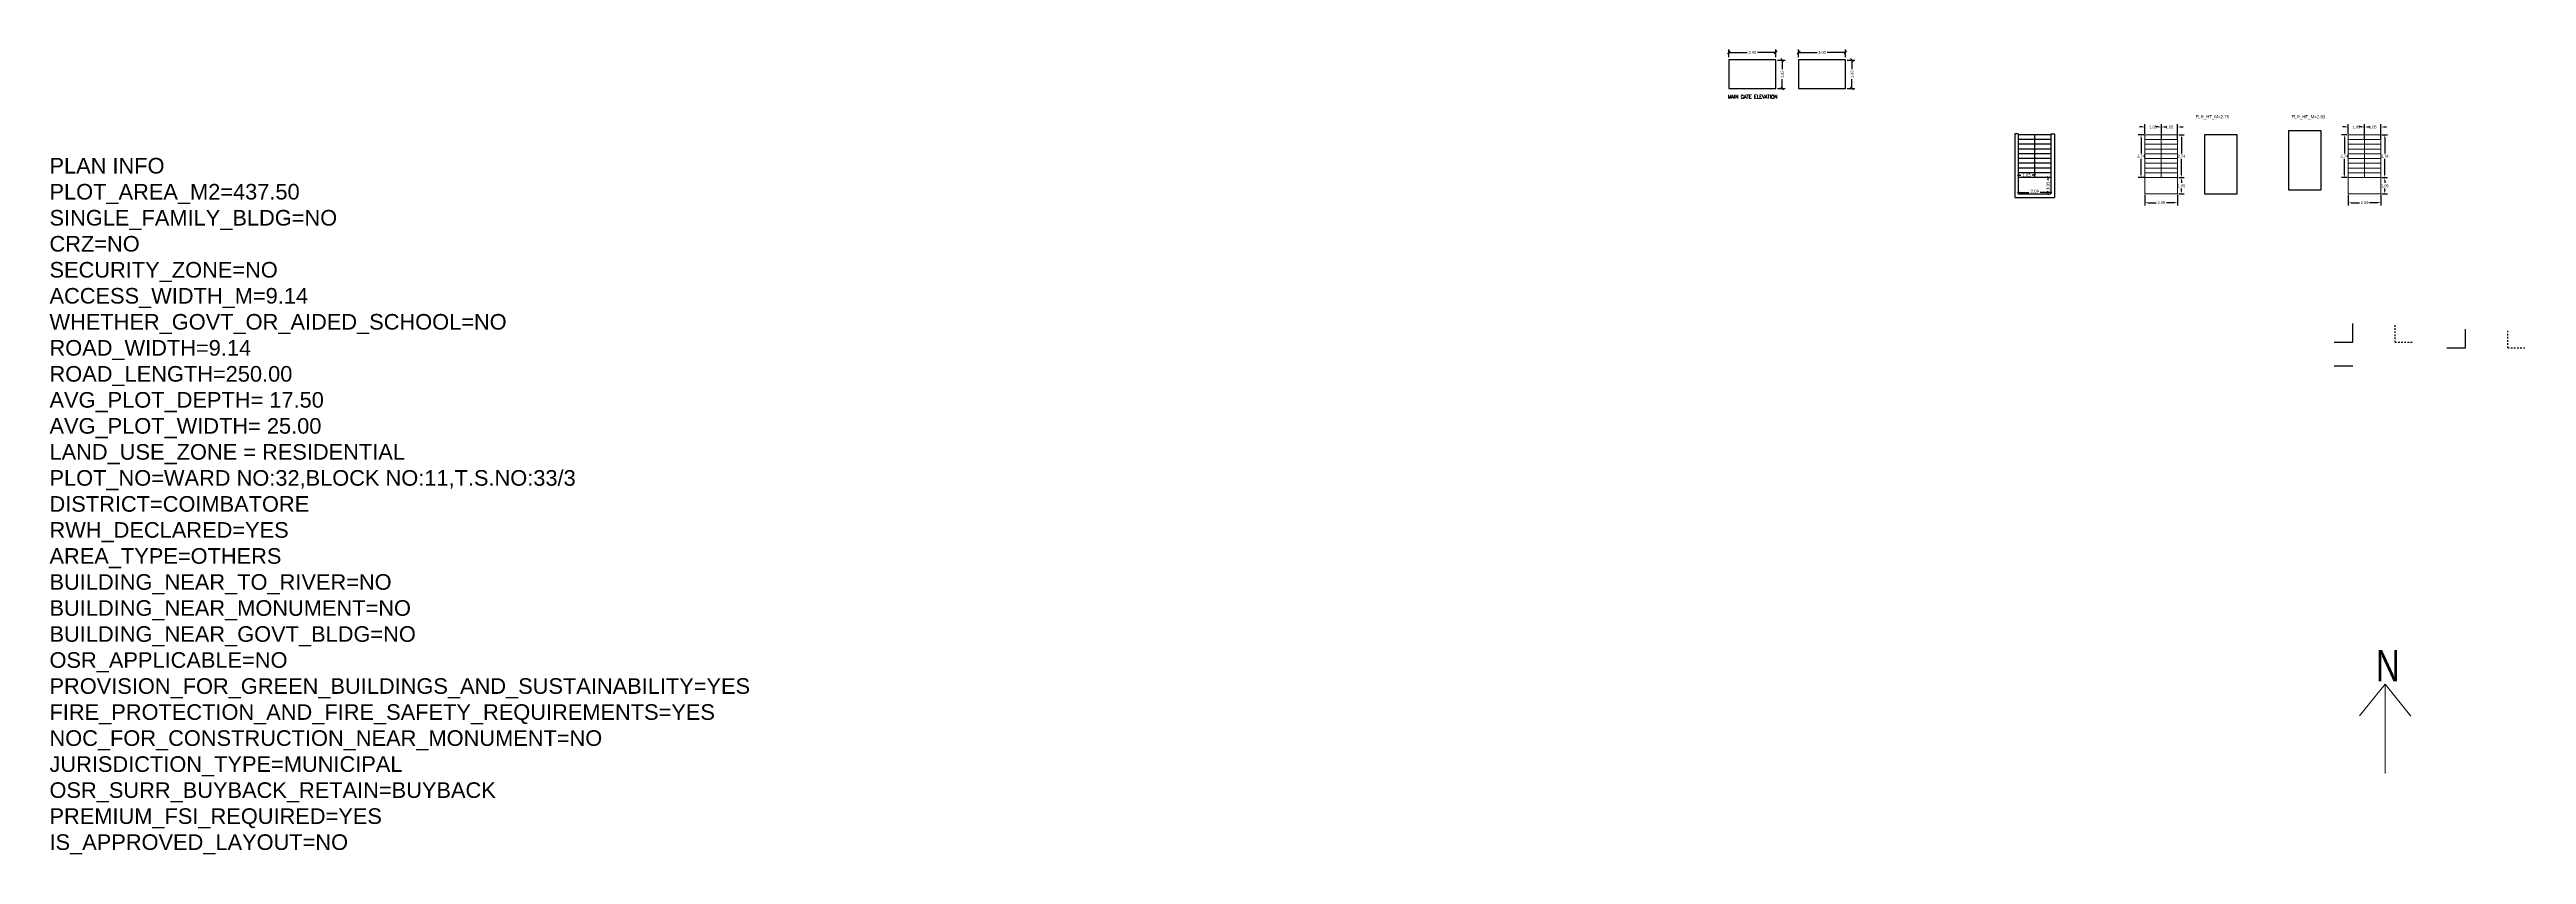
# Model space of a CAD drawing. Header units: metres. Extents: x 1549 to 1752, y 1518 to 3502.
# Drawn here: x 1579 to 1737.8, y 1553.2 to 1604.8 of the extents above; entities that cross this region are included whole.
import ezdxf

# ---------------------------------------------------------------- set-up
doc = ezdxf.new("R2010")
doc.units = ezdxf.units.M
doc.linetypes.add('ACAD_ISO02W100', pattern=[15, 12, -3])
for name, color, linetype in [('BLK_1_FLR_0_STAIR_1', 1, 'Continuous'), ('BLK_1_FLR_1_STAIR_1', 1, 'Continuous'), ('MAIN_GATE', 57, 'Continuous'), ('PLAN_INFO', 1, 'Continuous'), ('Text', 7, 'Continuous')]:
    doc.layers.add(name, color=color, linetype=linetype)
for name, color, linetype, lineweight in [('BLK_1_FLR_0_STAIR_1_FLIGHT_1', 7, 'Continuous', 0), ('BLK_1_FLR_0_STAIR_1_FLIGHT_2', 7, 'Continuous', 0), ('BLK_1_FLR_0_STAIR_1_LANDING_1', 7, 'Continuous', 0), ('BLK_1_FLR_1_STAIR_1_FLIGHT_1', 7, 'Continuous', 0), ('BLK_1_FLR_1_STAIR_1_FLIGHT_2', 7, 'Continuous', 0), ('BLK_1_FLR_1_STAIR_1_LANDING_1', 7, 'Continuous', 0), ('NORTH_DIRECTION', 7, 'Continuous', 0)]:
    doc.layers.add(name, color=color, linetype=linetype, lineweight=lineweight)
doc.styles.add('SLS-Calibri', font='calibri.ttf')
doc.styles.get("Standard").update_dxf_attribs({"font": 'arial.ttf'})
doc.styles.add('T', font='ROMAND.shx', dxfattribs={"width": 0.9, "height": 10})
doc.styles.add('USA TEXT', font='GOTHIC.TTF', dxfattribs={"width": 0.8})
doc.dimstyles.new('12', dxfattribs={"dimtxt": 0.18, "dimasz": 0.18, "dimexe": 0.18, "dimexo": 0.0625, "dimgap": 0.09, "dimtad": 0, "dimzin": 0, "dimdsep": 46, "dimtxsty": 'Standard', "dimblk": 'OBLIQUE', "dimcen": 0.09, "dimadec": 0, "dimazin": 0, "dimtfac": 1, "dimtofl": 0, "dimtmove": 0, "dimatfit": 3, "dimfxl": 0, "dimtolj": 1, "dimtzin": 0, "dimarcsym": 0})
doc.dimstyles.new('SLS-ProjectName-OuterBlock(FloorPlan)', dxfattribs={"dimtxt": 0.2, "dimasz": 0.1, "dimexe": 0, "dimexo": 0, "dimgap": 0.1, "dimtad": 0, "dimzin": 1, "dimdsep": 46, "dimtxsty": 'SLS-Calibri', "dimblk1": 'OBLIQUE', "dimblk2": 'OBLIQUE', "dimsah": 1, "dimcen": 0, "dimse1": 1, "dimse2": 1, "dimclrd": 252, "dimclre": 252, "dimclrt": 256, "dimadec": 0, "dimazin": 0, "dimtfac": 1, "dimtofl": 0, "dimtmove": 2, "dimatfit": 3, "dimfxl": 0, "dimtolj": 1, "dimtzin": 0, "dimarcsym": 0})
doc.dimstyles.get("Standard").update_dxf_attribs({"dimtxt": 0.18, "dimasz": 0.18, "dimexe": 0.18, "dimexo": 0.0625, "dimgap": 0.09, "dimtad": 0, "dimtih": 1, "dimtoh": 1, "dimdec": 4, "dimzin": 0, "dimdsep": 46, "dimtxsty": 'Standard', "dimcen": 0.09, "dimadec": 0, "dimazin": 0, "dimtfac": 1, "dimtdec": 4, "dimtofl": 0, "dimtmove": 0, "dimatfit": 3, "dimfxl": 0, "dimtolj": 1, "dimtzin": 0, "dimarcsym": 0})

# ---------------------------------------------------------------- blocks, each defined once
blk = doc.blocks.new('*D176')
at = {"layer": 'BLK_1_FLR_0_STAIR_1_FLIGHT_1', "color": 0, "lineweight": -2}
for p, q in [((1714.22, 1599.82), (1714.04, 1599.82)), ((1715.62, 1599.82), (1715.8, 1599.82))]:
    blk.add_line(p, q, dxfattribs=at)
at = {"layer": 'BLK_1_FLR_0_STAIR_1_FLIGHT_1', "color": 0, "linetype": 'Continuous', "lineweight": -2}
for p, q in [((1714.4, 1599.08), (1714.4, 1600)), ((1715.44, 1599.08), (1715.44, 1600))]:
    blk.add_line(p, q, dxfattribs=at)
at = {"layer": 'BLK_1_FLR_0_STAIR_1_FLIGHT_1', "color": 0, "linetype": 'Continuous'}
for points in [[(1714.22, 1599.85), (1714.22, 1599.79), (1714.4, 1599.82)], [(1715.62, 1599.85), (1715.62, 1599.79), (1715.44, 1599.82)]]:
    blk.add_solid(points, dxfattribs=at)
at = {"layer": 'Defpoints', "color": 0, "linetype": 'Continuous'}
for p in [(1714.4, 1599.02), (1715.44, 1599.82), (1715.44, 1599.02)]:
    blk.add_point(p, dxfattribs=at)
at = {"layer": 'BLK_1_FLR_0_STAIR_1_FLIGHT_1', "color": 0, "linetype": 'Continuous', "insert": (1714.92, 1599.82), "char_height": 0.18, "attachment_point": 5}
blk.add_mtext('\\A1;1.05', dxfattribs=at)
blk = doc.blocks.new('*D177')
at = {"layer": 'BLK_1_FLR_0_STAIR_1_FLIGHT_1', "color": 0, "linetype": 'Continuous', "lineweight": -2}
for p, q in [((1715.51, 1599.32), (1715.87, 1599.32)), ((1715.51, 1596.58), (1715.87, 1596.58))]:
    blk.add_line(p, q, dxfattribs=at)
at = {"layer": 'BLK_1_FLR_0_STAIR_1_FLIGHT_1', "color": 0, "lineweight": -2}
for p, q in [((1715.69, 1599.14), (1715.69, 1598.13)), ((1715.69, 1596.76), (1715.69, 1597.77))]:
    blk.add_line(p, q, dxfattribs=at)
at = {"layer": 'BLK_1_FLR_0_STAIR_1_FLIGHT_1', "color": 0, "linetype": 'Continuous'}
for points in [[(1715.66, 1599.14), (1715.72, 1599.14), (1715.69, 1599.32)], [(1715.66, 1596.76), (1715.72, 1596.76), (1715.69, 1596.58)]]:
    blk.add_solid(points, dxfattribs=at)
at = {"layer": 'Defpoints', "color": 0, "linetype": 'Continuous'}
for p in [(1715.44, 1599.32), (1715.69, 1599.32), (1715.44, 1596.58)]:
    blk.add_point(p, dxfattribs=at)
at = {"layer": 'BLK_1_FLR_0_STAIR_1_FLIGHT_1', "color": 0, "linetype": 'Continuous', "insert": (1715.69, 1597.95), "char_height": 0.18, "attachment_point": 5}
blk.add_mtext('\\A1;2.74', dxfattribs=at)
blk = doc.blocks.new('*D178')
at = {"layer": 'BLK_1_FLR_0_STAIR_1_LANDING_1', "color": 0, "linetype": 'Continuous', "lineweight": -2}
for p, q in [((1713.35, 1595.47), (1713.35, 1594.79)), ((1715.44, 1595.47), (1715.44, 1594.79))]:
    blk.add_line(p, q, dxfattribs=at)
at = {"layer": 'BLK_1_FLR_0_STAIR_1_LANDING_1', "color": 0, "lineweight": -2}
for p, q in [((1713.53, 1594.97), (1714.07, 1594.97)), ((1715.26, 1594.97), (1714.72, 1594.97))]:
    blk.add_line(p, q, dxfattribs=at)
at = {"layer": 'BLK_1_FLR_0_STAIR_1_LANDING_1', "color": 0, "linetype": 'Continuous'}
for points in [[(1713.53, 1595), (1713.53, 1594.94), (1713.35, 1594.97)], [(1715.26, 1595), (1715.26, 1594.94), (1715.44, 1594.97)]]:
    blk.add_solid(points, dxfattribs=at)
at = {"layer": 'Defpoints', "color": 0, "linetype": 'Continuous'}
for p in [(1713.35, 1595.53), (1715.44, 1595.53), (1715.44, 1594.97)]:
    blk.add_point(p, dxfattribs=at)
at = {"layer": 'BLK_1_FLR_0_STAIR_1_LANDING_1', "color": 0, "linetype": 'Continuous', "insert": (1714.4, 1594.97), "char_height": 0.18, "attachment_point": 5}
blk.add_mtext('\\A1;2.09', dxfattribs=at)
blk = doc.blocks.new('*D179')
at = {"layer": 'BLK_1_FLR_0_STAIR_1_FLIGHT_2', "color": 0, "linetype": 'Continuous', "lineweight": -2}
for p, q in [((1713.29, 1599.32), (1712.92, 1599.32)), ((1713.29, 1596.58), (1712.92, 1596.58))]:
    blk.add_line(p, q, dxfattribs=at)
at = {"layer": 'BLK_1_FLR_0_STAIR_1_FLIGHT_2', "color": 0, "lineweight": -2}
for p, q in [((1713.1, 1599.14), (1713.1, 1598.13)), ((1713.1, 1596.76), (1713.1, 1597.77))]:
    blk.add_line(p, q, dxfattribs=at)
at = {"layer": 'BLK_1_FLR_0_STAIR_1_FLIGHT_2', "color": 0, "linetype": 'Continuous'}
for points in [[(1713.07, 1599.14), (1713.13, 1599.14), (1713.1, 1599.32)], [(1713.07, 1596.76), (1713.13, 1596.76), (1713.1, 1596.58)]]:
    blk.add_solid(points, dxfattribs=at)
at = {"layer": 'Defpoints', "color": 0, "linetype": 'Continuous'}
for p in [(1713.35, 1599.32), (1713.1, 1596.58), (1713.35, 1596.58)]:
    blk.add_point(p, dxfattribs=at)
at = {"layer": 'BLK_1_FLR_0_STAIR_1_FLIGHT_2', "color": 0, "linetype": 'Continuous', "insert": (1713.1, 1597.95), "char_height": 0.18, "attachment_point": 5}
blk.add_mtext('\\A1;2.74', dxfattribs=at)
blk = doc.blocks.new('*D180')
at = {"layer": 'BLK_1_FLR_0_STAIR_1_FLIGHT_2', "color": 0, "lineweight": -2}
for p, q in [((1713.17, 1599.82), (1712.99, 1599.82)), ((1714.58, 1599.82), (1714.76, 1599.82))]:
    blk.add_line(p, q, dxfattribs=at)
at = {"layer": 'BLK_1_FLR_0_STAIR_1_FLIGHT_2', "color": 0, "linetype": 'Continuous', "lineweight": -2}
for p, q in [((1713.35, 1599.38), (1713.35, 1600)), ((1714.4, 1599.38), (1714.4, 1600))]:
    blk.add_line(p, q, dxfattribs=at)
at = {"layer": 'BLK_1_FLR_0_STAIR_1_FLIGHT_2', "color": 0, "linetype": 'Continuous'}
for points in [[(1713.17, 1599.85), (1713.17, 1599.79), (1713.35, 1599.82)], [(1714.58, 1599.85), (1714.58, 1599.79), (1714.4, 1599.82)]]:
    blk.add_solid(points, dxfattribs=at)
at = {"layer": 'Defpoints', "color": 0, "linetype": 'Continuous'}
for p in [(1713.35, 1599.82), (1713.35, 1599.32), (1714.4, 1599.32)]:
    blk.add_point(p, dxfattribs=at)
at = {"layer": 'BLK_1_FLR_0_STAIR_1_FLIGHT_2', "color": 0, "linetype": 'Continuous', "insert": (1713.87, 1599.82), "char_height": 0.18, "attachment_point": 5}
blk.add_mtext('\\A1;1.05', dxfattribs=at)
blk = doc.blocks.new('_Oblique')
at = {"color": 0, "linetype": 'ByBlock', "lineweight": -2}
blk.add_line((-0.5, -0.5), (0.5, 0.5), dxfattribs=at)
at = {"const_width": 0.2}
blk.add_lwpolyline([(-0.5, -0.5), (0.5, 0.5)], dxfattribs=at)
blk = doc.blocks.new('*D197')
at = {"layer": 'Defpoints', "color": 0}
for p in [(1686.68, 1603.46), (1689.68, 1604.6), (1689.68, 1603.46)]:
    blk.add_point(p, dxfattribs=at)
at = {"layer": 'MAIN_GATE', "color": 0, "lineweight": -2}
for p, q in [((1686.68, 1604.3), (1686.68, 1604.78)), ((1686.68, 1604.6), (1687.86, 1604.6)), ((1689.68, 1604.6), (1688.51, 1604.6)), ((1689.68, 1604.3), (1689.68, 1604.78))]:
    blk.add_line(p, q, dxfattribs=at)
at = {"layer": 'MAIN_GATE', "color": 0, "lineweight": -2, "xscale": 0.18, "yscale": 0.18, "zscale": 0.18, "rotation": 180}
blk.add_blockref('_Oblique', (1686.68, 1604.6), dxfattribs=at)
at = {"layer": 'MAIN_GATE', "color": 0, "lineweight": -2, "xscale": 0.18, "yscale": 0.18, "zscale": 0.18}
blk.add_blockref('_Oblique', (1689.68, 1604.6), dxfattribs=at)
at = {"layer": 'MAIN_GATE', "color": 0, "insert": (1688.18, 1604.6), "char_height": 0.18, "attachment_point": 5}
blk.add_mtext('\\A1;3.00', dxfattribs=at)
blk = doc.blocks.new('*D198')
at = {"layer": 'Defpoints', "color": 0}
for p in [(1687.37, 1604.11), (1687.37, 1602.29), (1690.1, 1602.29)]:
    blk.add_point(p, dxfattribs=at)
at = {"layer": 'MAIN_GATE', "color": 0, "lineweight": -2}
for p, q in [((1689.8, 1604.11), (1690.28, 1604.11)), ((1690.1, 1604.11), (1690.1, 1603.52)), ((1689.8, 1602.29), (1690.28, 1602.29)), ((1690.1, 1602.29), (1690.1, 1602.89))]:
    blk.add_line(p, q, dxfattribs=at)
at = {"layer": 'MAIN_GATE', "color": 0, "lineweight": -2, "xscale": 0.18, "yscale": 0.18, "zscale": 0.18}
for p, rotation in [((1690.1, 1604.11), 90), ((1690.1, 1602.29), 270)]:
    blk.add_blockref('_Oblique', p, dxfattribs=dict(at, rotation=rotation))
at = {"layer": 'MAIN_GATE', "color": 0, "insert": (1690.1, 1603.2), "char_height": 0.18, "attachment_point": 5, "rotation": 90}
blk.add_mtext('\\A1;1.82', dxfattribs=at)
blk = doc.blocks.new('*D199')
at = {"layer": 'Defpoints', "color": 0}
for p in [(1691.15, 1603.46), (1694.15, 1604.6), (1694.15, 1603.46)]:
    blk.add_point(p, dxfattribs=at)
at = {"layer": 'MAIN_GATE', "color": 0, "lineweight": -2}
for p, q in [((1691.15, 1604.3), (1691.15, 1604.78)), ((1691.15, 1604.6), (1692.33, 1604.6)), ((1694.15, 1604.6), (1692.97, 1604.6)), ((1694.15, 1604.3), (1694.15, 1604.78))]:
    blk.add_line(p, q, dxfattribs=at)
at = {"layer": 'MAIN_GATE', "color": 0, "lineweight": -2, "xscale": 0.18, "yscale": 0.18, "zscale": 0.18, "rotation": 180}
blk.add_blockref('_Oblique', (1691.15, 1604.6), dxfattribs=at)
at = {"layer": 'MAIN_GATE', "color": 0, "lineweight": -2, "xscale": 0.18, "yscale": 0.18, "zscale": 0.18}
blk.add_blockref('_Oblique', (1694.15, 1604.6), dxfattribs=at)
at = {"layer": 'MAIN_GATE', "color": 0, "insert": (1692.65, 1604.6), "char_height": 0.18, "attachment_point": 5}
blk.add_mtext('\\A1;3.00', dxfattribs=at)
blk = doc.blocks.new('*D200')
at = {"layer": 'Defpoints', "color": 0}
for p in [(1691.84, 1604.11), (1691.84, 1602.29), (1694.57, 1602.29)]:
    blk.add_point(p, dxfattribs=at)
at = {"layer": 'MAIN_GATE', "color": 0, "lineweight": -2}
for p, q in [((1694.27, 1604.11), (1694.75, 1604.11)), ((1694.57, 1604.11), (1694.57, 1603.52)), ((1694.27, 1602.29), (1694.75, 1602.29)), ((1694.57, 1602.29), (1694.57, 1602.89))]:
    blk.add_line(p, q, dxfattribs=at)
at = {"layer": 'MAIN_GATE', "color": 0, "lineweight": -2, "xscale": 0.18, "yscale": 0.18, "zscale": 0.18}
for p, rotation in [((1694.57, 1604.11), 90), ((1694.57, 1602.29), 270)]:
    blk.add_blockref('_Oblique', p, dxfattribs=dict(at, rotation=rotation))
at = {"layer": 'MAIN_GATE', "color": 0, "insert": (1694.57, 1603.2), "char_height": 0.18, "attachment_point": 5, "rotation": 90}
blk.add_mtext('\\A1;1.82', dxfattribs=at)
blk = doc.blocks.new('*D232')
at = {"color": 252, "lineweight": -2}
for p, q in [((1705.23, 1596.74), (1705.4, 1596.74)), ((1706.28, 1596.74), (1706.11, 1596.74))]:
    blk.add_line(p, q, dxfattribs=at)
at = {"layer": 'Defpoints', "color": 0}
for p in [(1705.23, 1596.58), (1706.28, 1596.74), (1706.28, 1596.58)]:
    blk.add_point(p, dxfattribs=at)
at = {"color": 252, "lineweight": -2, "xscale": 0.1, "yscale": 0.1, "zscale": 0.1, "rotation": 180}
blk.add_blockref('_Oblique', (1705.23, 1596.74), dxfattribs=at)
at = {"color": 252, "lineweight": -2, "xscale": 0.1, "yscale": 0.1, "zscale": 0.1}
blk.add_blockref('_Oblique', (1706.28, 1596.74), dxfattribs=at)
at = {"insert": (1705.75, 1596.74), "char_height": 0.2, "attachment_point": 5, "style": 'SLS-Calibri'}
blk.add_mtext('\\A1;1.05', dxfattribs=at)
blk = doc.blocks.new('*D233')
at = {"color": 252, "lineweight": -2}
for p, q in [((1707.13, 1596.58), (1707.13, 1596.41)), ((1707.13, 1595.53), (1707.13, 1595.7))]:
    blk.add_line(p, q, dxfattribs=at)
at = {"layer": 'Defpoints', "color": 0}
for p in [(1707.13, 1595.53), (1707.16, 1596.58), (1707.16, 1595.53)]:
    blk.add_point(p, dxfattribs=at)
at = {"color": 252, "lineweight": -2, "xscale": 0.1, "yscale": 0.1, "zscale": 0.1}
for p, rotation in [((1707.13, 1596.58), 90), ((1707.13, 1595.53), 270)]:
    blk.add_blockref('_Oblique', p, dxfattribs=dict(at, rotation=rotation))
at = {"insert": (1707.13, 1596.05), "char_height": 0.2, "attachment_point": 5, "rotation": 90, "style": 'SLS-Calibri'}
blk.add_mtext('\\A1;1.05', dxfattribs=at)
blk = doc.blocks.new('*D231')
at = {"color": 252, "lineweight": -2}
for p, q in [((1705.23, 1595.62), (1705.91, 1595.62)), ((1707.32, 1595.62), (1706.64, 1595.62))]:
    blk.add_line(p, q, dxfattribs=at)
at = {"layer": 'Defpoints', "color": 0}
for p in [(1705.23, 1595.53), (1707.32, 1595.62), (1707.32, 1595.53)]:
    blk.add_point(p, dxfattribs=at)
at = {"color": 252, "lineweight": -2, "xscale": 0.1, "yscale": 0.1, "zscale": 0.1, "rotation": 180}
blk.add_blockref('_Oblique', (1705.23, 1595.62), dxfattribs=at)
at = {"color": 252, "lineweight": -2, "xscale": 0.1, "yscale": 0.1, "zscale": 0.1}
blk.add_blockref('_Oblique', (1707.32, 1595.62), dxfattribs=at)
at = {"insert": (1706.28, 1595.7), "char_height": 0.2, "attachment_point": 5, "style": 'SLS-Calibri'}
blk.add_mtext('\\A1;2.09', dxfattribs=at)
blk = doc.blocks.new('*D234')
at = {"layer": 'BLK_1_FLR_0_STAIR_1_LANDING_1', "color": 0, "linetype": 'Continuous', "lineweight": -2}
for p, q in [((1715.51, 1596.58), (1715.87, 1596.58)), ((1715.51, 1595.53), (1715.87, 1595.53))]:
    blk.add_line(p, q, dxfattribs=at)
at = {"layer": 'BLK_1_FLR_0_STAIR_1_LANDING_1', "color": 0, "lineweight": -2}
for p, q in [((1715.69, 1596.4), (1715.69, 1596.24)), ((1715.69, 1595.71), (1715.69, 1595.87))]:
    blk.add_line(p, q, dxfattribs=at)
at = {"layer": 'BLK_1_FLR_0_STAIR_1_LANDING_1', "color": 0, "linetype": 'Continuous'}
for points in [[(1715.66, 1596.4), (1715.72, 1596.4), (1715.69, 1596.58)], [(1715.66, 1595.71), (1715.72, 1595.71), (1715.69, 1595.53)]]:
    blk.add_solid(points, dxfattribs=at)
at = {"layer": 'Defpoints', "color": 0, "linetype": 'Continuous'}
for p in [(1715.44, 1596.58), (1715.44, 1595.53), (1715.69, 1595.53)]:
    blk.add_point(p, dxfattribs=at)
at = {"layer": 'BLK_1_FLR_0_STAIR_1_LANDING_1', "color": 0, "linetype": 'Continuous', "insert": (1715.69, 1596.05), "char_height": 0.18, "attachment_point": 5}
blk.add_mtext('\\A1;1.05', dxfattribs=at)
blk = doc.blocks.new('*D239')
at = {"layer": 'BLK_1_FLR_1_STAIR_1_FLIGHT_1', "color": 0, "lineweight": -2}
for p, q in [((1727.25, 1599.82), (1727.07, 1599.82)), ((1728.65, 1599.82), (1728.83, 1599.82))]:
    blk.add_line(p, q, dxfattribs=at)
at = {"layer": 'BLK_1_FLR_1_STAIR_1_FLIGHT_1', "color": 0, "linetype": 'Continuous', "lineweight": -2}
for p, q in [((1727.43, 1599.08), (1727.43, 1600)), ((1728.47, 1599.08), (1728.47, 1600))]:
    blk.add_line(p, q, dxfattribs=at)
at = {"layer": 'BLK_1_FLR_1_STAIR_1_FLIGHT_1', "color": 0, "linetype": 'Continuous'}
for points in [[(1727.25, 1599.85), (1727.25, 1599.79), (1727.43, 1599.82)], [(1728.65, 1599.85), (1728.65, 1599.79), (1728.47, 1599.82)]]:
    blk.add_solid(points, dxfattribs=at)
at = {"layer": 'Defpoints', "color": 0, "linetype": 'Continuous'}
for p in [(1727.43, 1599.02), (1728.47, 1599.82), (1728.47, 1599.02)]:
    blk.add_point(p, dxfattribs=at)
at = {"layer": 'BLK_1_FLR_1_STAIR_1_FLIGHT_1', "color": 0, "linetype": 'Continuous', "insert": (1727.95, 1599.82), "char_height": 0.18, "attachment_point": 5}
blk.add_mtext('\\A1;1.05', dxfattribs=at)
blk = doc.blocks.new('*D240')
at = {"layer": 'BLK_1_FLR_1_STAIR_1_FLIGHT_1', "color": 0, "linetype": 'Continuous', "lineweight": -2}
for p, q in [((1728.54, 1599.32), (1728.9, 1599.32)), ((1728.54, 1596.58), (1728.9, 1596.58))]:
    blk.add_line(p, q, dxfattribs=at)
at = {"layer": 'BLK_1_FLR_1_STAIR_1_FLIGHT_1', "color": 0, "lineweight": -2}
for p, q in [((1728.72, 1599.14), (1728.72, 1598.13)), ((1728.72, 1596.76), (1728.72, 1597.77))]:
    blk.add_line(p, q, dxfattribs=at)
at = {"layer": 'BLK_1_FLR_1_STAIR_1_FLIGHT_1', "color": 0, "linetype": 'Continuous'}
for points in [[(1728.69, 1599.14), (1728.75, 1599.14), (1728.72, 1599.32)], [(1728.69, 1596.76), (1728.75, 1596.76), (1728.72, 1596.58)]]:
    blk.add_solid(points, dxfattribs=at)
at = {"layer": 'Defpoints', "color": 0, "linetype": 'Continuous'}
for p in [(1728.47, 1599.32), (1728.72, 1599.32), (1728.47, 1596.58)]:
    blk.add_point(p, dxfattribs=at)
at = {"layer": 'BLK_1_FLR_1_STAIR_1_FLIGHT_1', "color": 0, "linetype": 'Continuous', "insert": (1728.72, 1597.95), "char_height": 0.18, "attachment_point": 5}
blk.add_mtext('\\A1;2.74', dxfattribs=at)
blk = doc.blocks.new('*D236')
at = {"layer": 'BLK_1_FLR_1_STAIR_1_LANDING_1', "color": 0, "linetype": 'Continuous', "lineweight": -2}
for p, q in [((1726.38, 1595.47), (1726.38, 1594.79)), ((1728.47, 1595.47), (1728.47, 1594.79))]:
    blk.add_line(p, q, dxfattribs=at)
at = {"layer": 'BLK_1_FLR_1_STAIR_1_LANDING_1', "color": 0, "lineweight": -2}
for p, q in [((1726.56, 1594.97), (1727.1, 1594.97)), ((1728.29, 1594.97), (1727.75, 1594.97))]:
    blk.add_line(p, q, dxfattribs=at)
at = {"layer": 'BLK_1_FLR_1_STAIR_1_LANDING_1', "color": 0, "linetype": 'Continuous'}
for points in [[(1726.56, 1595), (1726.56, 1594.94), (1726.38, 1594.97)], [(1728.29, 1595), (1728.29, 1594.94), (1728.47, 1594.97)]]:
    blk.add_solid(points, dxfattribs=at)
at = {"layer": 'Defpoints', "color": 0, "linetype": 'Continuous'}
for p in [(1726.38, 1595.53), (1728.47, 1595.53), (1728.47, 1594.97)]:
    blk.add_point(p, dxfattribs=at)
at = {"layer": 'BLK_1_FLR_1_STAIR_1_LANDING_1', "color": 0, "linetype": 'Continuous', "insert": (1727.43, 1594.97), "char_height": 0.18, "attachment_point": 5}
blk.add_mtext('\\A1;2.09', dxfattribs=at)
blk = doc.blocks.new('*D237')
at = {"layer": 'BLK_1_FLR_1_STAIR_1_FLIGHT_2', "color": 0, "linetype": 'Continuous', "lineweight": -2}
for p, q in [((1726.32, 1599.32), (1725.95, 1599.32)), ((1726.32, 1596.58), (1725.95, 1596.58))]:
    blk.add_line(p, q, dxfattribs=at)
at = {"layer": 'BLK_1_FLR_1_STAIR_1_FLIGHT_2', "color": 0, "lineweight": -2}
for p, q in [((1726.13, 1599.14), (1726.13, 1598.13)), ((1726.13, 1596.76), (1726.13, 1597.77))]:
    blk.add_line(p, q, dxfattribs=at)
at = {"layer": 'BLK_1_FLR_1_STAIR_1_FLIGHT_2', "color": 0, "linetype": 'Continuous'}
for points in [[(1726.1, 1599.14), (1726.16, 1599.14), (1726.13, 1599.32)], [(1726.1, 1596.76), (1726.16, 1596.76), (1726.13, 1596.58)]]:
    blk.add_solid(points, dxfattribs=at)
at = {"layer": 'Defpoints', "color": 0, "linetype": 'Continuous'}
for p in [(1726.38, 1599.32), (1726.13, 1596.58), (1726.38, 1596.58)]:
    blk.add_point(p, dxfattribs=at)
at = {"layer": 'BLK_1_FLR_1_STAIR_1_FLIGHT_2', "color": 0, "linetype": 'Continuous', "insert": (1726.13, 1597.95), "char_height": 0.18, "attachment_point": 5}
blk.add_mtext('\\A1;2.74', dxfattribs=at)
blk = doc.blocks.new('*D238')
at = {"layer": 'BLK_1_FLR_1_STAIR_1_FLIGHT_2', "color": 0, "lineweight": -2}
for p, q in [((1726.2, 1599.82), (1726.02, 1599.82)), ((1727.61, 1599.82), (1727.79, 1599.82))]:
    blk.add_line(p, q, dxfattribs=at)
at = {"layer": 'BLK_1_FLR_1_STAIR_1_FLIGHT_2', "color": 0, "linetype": 'Continuous', "lineweight": -2}
for p, q in [((1726.38, 1599.38), (1726.38, 1600)), ((1727.43, 1599.38), (1727.43, 1600))]:
    blk.add_line(p, q, dxfattribs=at)
at = {"layer": 'BLK_1_FLR_1_STAIR_1_FLIGHT_2', "color": 0, "linetype": 'Continuous'}
for points in [[(1726.2, 1599.85), (1726.2, 1599.79), (1726.38, 1599.82)], [(1727.61, 1599.85), (1727.61, 1599.79), (1727.43, 1599.82)]]:
    blk.add_solid(points, dxfattribs=at)
at = {"layer": 'Defpoints', "color": 0, "linetype": 'Continuous'}
for p in [(1726.38, 1599.82), (1726.38, 1599.32), (1727.43, 1599.32)]:
    blk.add_point(p, dxfattribs=at)
at = {"layer": 'BLK_1_FLR_1_STAIR_1_FLIGHT_2', "color": 0, "linetype": 'Continuous', "insert": (1726.9, 1599.82), "char_height": 0.18, "attachment_point": 5}
blk.add_mtext('\\A1;1.05', dxfattribs=at)
blk = doc.blocks.new('*D235')
at = {"layer": 'BLK_1_FLR_1_STAIR_1_LANDING_1', "color": 0, "linetype": 'Continuous', "lineweight": -2}
for p, q in [((1728.54, 1596.58), (1728.9, 1596.58)), ((1728.54, 1595.53), (1728.9, 1595.53))]:
    blk.add_line(p, q, dxfattribs=at)
at = {"layer": 'BLK_1_FLR_1_STAIR_1_LANDING_1', "color": 0, "lineweight": -2}
for p, q in [((1728.72, 1596.4), (1728.72, 1596.24)), ((1728.72, 1595.71), (1728.72, 1595.87))]:
    blk.add_line(p, q, dxfattribs=at)
at = {"layer": 'BLK_1_FLR_1_STAIR_1_LANDING_1', "color": 0, "linetype": 'Continuous'}
for points in [[(1728.69, 1596.4), (1728.75, 1596.4), (1728.72, 1596.58)], [(1728.69, 1595.71), (1728.75, 1595.71), (1728.72, 1595.53)]]:
    blk.add_solid(points, dxfattribs=at)
at = {"layer": 'Defpoints', "color": 0, "linetype": 'Continuous'}
for p in [(1728.47, 1596.58), (1728.47, 1595.53), (1728.72, 1595.53)]:
    blk.add_point(p, dxfattribs=at)
at = {"layer": 'BLK_1_FLR_1_STAIR_1_LANDING_1', "color": 0, "linetype": 'Continuous', "insert": (1728.72, 1596.05), "char_height": 0.18, "attachment_point": 5}
blk.add_mtext('\\A1;1.05', dxfattribs=at)

msp = doc.modelspace()

# ---------------------------------------------------------------- linework, layer by layer
at = {"ltscale": 0.1}
for p, q in [((1705.00103313, 1599.37076451), (1705.00103313, 1595.30015968)), ((1705.22954119, 1599.37076451), (1705.00103313, 1599.37076451)), ((1705.22954119, 1599.37076451), (1705.22954119, 1595.52866774)), ((1707.32419845, 1599.32076451), (1705.22954119, 1599.32076451)), ((1707.32419845, 1599.0160871), (1705.22954119, 1599.0160871)), ((1707.32419845, 1598.71140968), (1705.22954119, 1598.71140968)), ((1706.27686982, 1599.32076451), (1706.27686982, 1596.57866774)), ((1707.32419845, 1599.37076451), (1707.32419845, 1595.52866774)), ((1707.32419845, 1599.37076451), (1707.55270651, 1599.37076451)), ((1707.55270651, 1599.37076451), (1707.55270651, 1595.30015968)), ((1707.32419845, 1598.40673226), (1705.22954119, 1598.40673226)), ((1707.32419845, 1598.10205484), (1705.22954119, 1598.10205484)), ((1707.32419845, 1597.79737742), (1705.22954119, 1597.79737742)), ((1707.32419845, 1597.4927), (1705.22954119, 1597.4927)), ((1707.32419845, 1597.18802258), (1705.22954119, 1597.18802258)), ((1707.32419845, 1596.88334516), (1705.22954119, 1596.88334516)), ((1707.32419845, 1596.57866774), (1705.22954119, 1596.57866774)), ((1705.22954119, 1595.52866774), (1707.32419845, 1595.52866774)), ((1705.00103313, 1595.30015968), (1707.55270651, 1595.30015968))]:
    msp.add_line(p, q, dxfattribs=at)
for p, q in [((1725.47631086, 1586.0249551), (1726.67575531, 1586.0249551)), ((1726.67575531, 1586.0249551), (1726.67575531, 1587.22439955)), ((1733.90221017, 1585.66334357), (1733.90221017, 1586.86278802)), ((1725.47631086, 1584.52495443), (1726.67575531, 1584.52495443)), ((1732.70276572, 1585.66334357), (1733.90221017, 1585.66334357))]:
    msp.add_line(p, q)
at = {"linetype": 'ACAD_ISO02W100', "ltscale": 0.003}
for p, q in [((1729.37575531, 1586.0249551), (1729.37575531, 1587.22439955)), ((1729.37575531, 1586.0249551, 0), (1730.57519975, 1586.0249551, 0)), ((1736.60221017, 1585.66334357), (1736.60221017, 1586.86278802)), ((1736.60221017, 1585.66334357, 0), (1737.80165461, 1585.66334357, 0))]:
    msp.add_line(p, q, dxfattribs=at)
at = {"layer": 'BLK_1_FLR_0_STAIR_1', "linetype": 'Continuous'}
msp.add_lwpolyline([(1717.17231487, 1595.52866774), (1719.26697212, 1595.52866774), (1719.26697212, 1599.32076451), (1717.17231487, 1599.32076451)], close=True, dxfattribs=at)
at = {"layer": 'BLK_1_FLR_0_STAIR_1_FLIGHT_1', "linetype": 'Continuous'}
for p, q in [((1714.39563942, 1599.32076451), (1715.44296805, 1599.32076451)), ((1714.39563942, 1599.0160871), (1715.44296805, 1599.0160871)), ((1714.39563942, 1598.71140968), (1715.44296805, 1598.71140968)), ((1714.39563942, 1598.40673226), (1715.44296805, 1598.40673226)), ((1714.39563942, 1598.10205484), (1715.44296805, 1598.10205484)), ((1714.39563942, 1597.79737742), (1715.44296805, 1597.79737742)), ((1714.39563942, 1597.4927), (1715.44296805, 1597.4927)), ((1714.39563942, 1597.18802258), (1715.44296805, 1597.18802258)), ((1714.39563942, 1596.88334516), (1715.44296805, 1596.88334516)), ((1714.39563942, 1596.57866774), (1715.44296805, 1596.57866774))]:
    msp.add_line(p, q, dxfattribs=at)
msp.add_lwpolyline([(1714.39563942, 1596.57866774), (1715.44296805, 1596.57866774), (1715.44296805, 1599.32076451), (1714.39563942, 1599.32076451)], close=True, dxfattribs=at)
at = {"layer": 'BLK_1_FLR_0_STAIR_1_FLIGHT_2', "linetype": 'Continuous'}
for p, q in [((1714.39563942, 1599.32076451), (1713.34831079, 1599.32076451)), ((1714.39563942, 1599.0160871), (1713.34831079, 1599.0160871)), ((1714.39563942, 1598.71140968), (1713.34831079, 1598.71140968)), ((1714.39563942, 1598.40673226), (1713.34831079, 1598.40673226)), ((1714.39563942, 1598.10205484), (1713.34831079, 1598.10205484)), ((1714.39563942, 1597.79737742), (1713.34831079, 1597.79737742)), ((1714.39563942, 1597.4927), (1713.34831079, 1597.4927)), ((1714.39563942, 1597.18802258), (1713.34831079, 1597.18802258)), ((1714.39563942, 1596.88334516), (1713.34831079, 1596.88334516)), ((1713.34831079, 1596.57866774), (1714.39563942, 1596.57866774))]:
    msp.add_line(p, q, dxfattribs=at)
msp.add_lwpolyline([(1713.34831079, 1596.57866774), (1714.39563942, 1596.57866774), (1714.39563942, 1599.32076451), (1713.34831079, 1599.32076451)], close=True, dxfattribs=at)
at = {"layer": 'BLK_1_FLR_0_STAIR_1_LANDING_1', "linetype": 'Continuous'}
msp.add_lwpolyline([(1713.34831079, 1596.57866774), (1715.44296805, 1596.57866774), (1715.44296805, 1595.52866774), (1713.34831079, 1595.52866774)], close=True, dxfattribs=at)
at = {"layer": 'BLK_1_FLR_1_STAIR_1', "linetype": 'Continuous'}
msp.add_lwpolyline([(1722.54913203, 1595.78834276), (1724.64378929, 1595.78834276), (1724.64378929, 1599.58043954), (1722.54913203, 1599.58043954)], close=True, dxfattribs=at)
at = {"layer": 'BLK_1_FLR_1_STAIR_1_FLIGHT_1', "linetype": 'Continuous'}
for p, q in [((1727.42612983, 1599.32076451), (1728.47345846, 1599.32076451)), ((1727.42612983, 1599.0160871), (1728.47345846, 1599.0160871)), ((1727.42612983, 1598.71140968), (1728.47345846, 1598.71140968)), ((1727.42612983, 1598.40673226), (1728.47345846, 1598.40673226)), ((1727.42612983, 1598.10205484), (1728.47345846, 1598.10205484)), ((1727.42612983, 1597.79737742), (1728.47345846, 1597.79737742)), ((1727.42612983, 1597.4927), (1728.47345846, 1597.4927)), ((1727.42612983, 1597.18802258), (1728.47345846, 1597.18802258)), ((1727.42612983, 1596.88334516), (1728.47345846, 1596.88334516)), ((1727.42612983, 1596.57866774), (1728.47345846, 1596.57866774))]:
    msp.add_line(p, q, dxfattribs=at)
msp.add_lwpolyline([(1727.42612983, 1596.57866774), (1728.47345846, 1596.57866774), (1728.47345846, 1599.32076451), (1727.42612983, 1599.32076451)], close=True, dxfattribs=at)
at = {"layer": 'BLK_1_FLR_1_STAIR_1_FLIGHT_2', "linetype": 'Continuous'}
for p, q in [((1727.42612983, 1599.32076451), (1726.3788012, 1599.32076451)), ((1727.42612983, 1599.0160871), (1726.3788012, 1599.0160871)), ((1727.42612983, 1598.71140968), (1726.3788012, 1598.71140968)), ((1727.42612983, 1598.40673226), (1726.3788012, 1598.40673226)), ((1727.42612983, 1598.10205484), (1726.3788012, 1598.10205484)), ((1727.42612983, 1597.79737742), (1726.3788012, 1597.79737742)), ((1727.42612983, 1597.4927), (1726.3788012, 1597.4927)), ((1727.42612983, 1597.18802258), (1726.3788012, 1597.18802258)), ((1727.42612983, 1596.88334516), (1726.3788012, 1596.88334516)), ((1726.3788012, 1596.57866774), (1727.42612983, 1596.57866774))]:
    msp.add_line(p, q, dxfattribs=at)
msp.add_lwpolyline([(1726.3788012, 1596.57866774), (1727.42612983, 1596.57866774), (1727.42612983, 1599.32076451), (1726.3788012, 1599.32076451)], close=True, dxfattribs=at)
at = {"layer": 'BLK_1_FLR_1_STAIR_1_LANDING_1', "linetype": 'Continuous'}
msp.add_lwpolyline([(1726.3788012, 1596.57866774), (1728.47345846, 1596.57866774), (1728.47345846, 1595.52866774), (1726.3788012, 1595.52866774)], close=True, dxfattribs=at)
at = {"layer": 'MAIN_GATE'}
for points in [[(1686.6827168, 1602.29342656), (1689.6827168, 1602.29342656), (1689.6827168, 1604.11342656), (1686.6827168, 1604.11342656)], [(1691.15086095, 1602.29342656), (1694.15086095, 1602.29342656), (1694.15086095, 1604.11342656), (1691.15086095, 1604.11342656)]]:
    msp.add_lwpolyline(points, close=True, dxfattribs=at)
at = {"layer": 'NORTH_DIRECTION'}
for points in [[(1728.74156521, 1558.40462956), (1728.74156521, 1558.40462956), (1728.74156521, 1564.12072738), (1727.10010653, 1562.08531862)], [(1730.39647847, 1562.06863494), (1730.39647847, 1562.06863494), (1728.74156521, 1564.12072738)]]:
    msp.add_lwpolyline(points, dxfattribs=at)

# ---------------------------------------------------------------- texts
at = {"layer": 'BLK_1_FLR_0_STAIR_1', "linetype": 'Continuous', "insert": (1717.66368229, 1600.57741201, 0.00000001), "char_height": 0.2, "width": 2.4, "attachment_point": 2}
msp.add_mtext('FLR_HT_M=2.75', dxfattribs=at)
at = {"layer": 'BLK_1_FLR_1_STAIR_1', "linetype": 'Continuous', "insert": (1723.83200319, 1600.57741201, 0.00000001), "char_height": 0.2, "width": 2.4, "attachment_point": 2}
msp.add_mtext('FLR_HT_M=2.83', dxfattribs=at)
at = {"layer": 'NORTH_DIRECTION', "insert": (1728.14332516, 1566.30603988), "char_height": 2, "attachment_point": 1, "style": 'USA TEXT'}
msp.add_mtext_dynamic_manual_height_columns('N', width=1.185069558, gutter_width=30, heights=[2.65126197], dxfattribs=at)
at = {"layer": 'PLAN_INFO', "insert": (1579.041678, 1597.83810022), "char_height": 1, "width": 72.6688617791, "attachment_point": 1}
msp.add_mtext('\\A1;PLAN INFO\\PPLOT_AREA_M2=437.50\\PSINGLE_FAMILY_BLDG=NO\\PCRZ=NO\\PSECURITY_ZONE=NO\\PACCESS_WIDTH_M=9.14\\PWHETHER_GOVT_OR_AIDED_SCHOOL=NO\\PROAD_WIDTH=9.14\\PROAD_LENGTH=250.00\\PAVG_PLOT_DEPTH= 17.50\\PAVG_PLOT_WIDTH= 25.00\\PLAND_USE_ZONE = RESIDENTIAL\\PPLOT_NO=WARD NO:32,BLOCK NO:11,T.S.NO:33/3\\PDISTRICT=COIMBATORE\\PRWH_DECLARED=YES\\PAREA_TYPE=OTHERS\\PBUILDING_NEAR_TO_RIVER=NO\\PBUILDING_NEAR_MONUMENT=NO\\PBUILDING_NEAR_GOVT_BLDG=NO\\P{\\A0;OSR_APPLICABLE}=NO\\PPROVISION_FOR_GREEN_BUILDINGS_AND_SUSTAINABILITY=YES\\PFIRE_PROTECTION_AND_FIRE_SAFETY_REQUIREMENTS=YES\\PNOC_FOR_CONSTRUCTION_NEAR_MONUMENT=NO\\PJURISDICTION_TYPE=MUNICIPAL\\P{\\A0;OSR_SURR_BUYBACK_RETAIN=BUYBACK\\PPREMIUM_FSI_REQUIRED=YES\\PIS_APPROVED_LAYOUT=NO}', dxfattribs=at)
at = {"layer": 'Text', "style": 'T', "width": 0.96}
msp.add_text('MAIN GATE ELEVATION', height=0.2295684114, dxfattribs=at).set_placement((1686.61149245, 1601.64042361))

# ---------------------------------------------------------------- dimensions: what is measured, and where the dimension line sits
dim = msp.add_linear_dim(base=(1706.27686982, 1596.73580956), p1=(1705.22954119, 1596.57866774), p2=(1706.27686982, 1596.57866774), dimstyle='SLS-ProjectName-OuterBlock(FloorPlan)')
dim.commit()
dim.dimension.update_dxf_attribs({"geometry": '*D232', "text_midpoint": (1705.75320551, 1596.73580956)})
dim = msp.add_linear_dim(base=(1707.32419845, 1595.61591835), p1=(1705.22954119, 1595.52866774), p2=(1707.32419845, 1595.52866774), dimstyle='SLS-ProjectName-OuterBlock(FloorPlan)', override={"dimfxl": 0.25, "dimarcsym": 2})
dim.commit()
dim.dimension.update_dxf_attribs({"geometry": '*D231', "text_midpoint": (1706.27686982, 1595.70241654), "dimtype": 160})
dim = msp.add_linear_dim(base=(1707.13384951, 1595.52866774), p1=(1707.16336079, 1596.57866774), p2=(1707.16336079, 1595.52866774), angle=90, dimstyle='SLS-ProjectName-OuterBlock(FloorPlan)')
dim.commit()
dim.dimension.update_dxf_attribs({"geometry": '*D233', "text_midpoint": (1707.13384951, 1596.05366774)})
at = {"layer": 'BLK_1_FLR_0_STAIR_1_FLIGHT_1', "color": 2, "linetype": 'Continuous'}
dim = msp.add_linear_dim(base=(1715.44296805, 1599.82475497), p1=(1714.39563942, 1599.0160871), p2=(1715.44296805, 1599.0160871), dimstyle='Standard', override={"dimdec": 2, "dimtmove": 1, "dimfxl": 5}, dxfattribs=at)
dim.commit()
dim.dimension.update_dxf_attribs({"geometry": '*D176', "text_midpoint": (1714.91930373, 1599.82475497)})
at = {"layer": 'BLK_1_FLR_0_STAIR_1_FLIGHT_1', "color": 1, "linetype": 'Continuous'}
dim = msp.add_linear_dim(base=(1715.68887291, 1599.32076451), p1=(1715.44296805, 1596.57866774), p2=(1715.44296805, 1599.32076451), angle=90, dimstyle='Standard', override={"dimdec": 2, "dimtmove": 1, "dimfxl": 5}, dxfattribs=at)
dim.commit()
dim.dimension.update_dxf_attribs({"geometry": '*D177', "text_midpoint": (1715.68887291, 1597.94971613)})
at = {"layer": 'BLK_1_FLR_0_STAIR_1_FLIGHT_2', "color": 1, "linetype": 'Continuous'}
dim = msp.add_linear_dim(base=(1713.09915638, 1596.57866774), p1=(1713.34831079, 1599.32076451), p2=(1713.34831079, 1596.57866774), angle=90, dimstyle='Standard', override={"dimdec": 2, "dimtmove": 1, "dimfxl": 5}, dxfattribs=at)
dim.commit()
dim.dimension.update_dxf_attribs({"geometry": '*D179', "text_midpoint": (1713.09915638, 1597.94971613)})
at = {"layer": 'BLK_1_FLR_0_STAIR_1_FLIGHT_2', "color": 2, "linetype": 'Continuous'}
dim = msp.add_linear_dim(base=(1713.34831079, 1599.82475497), p1=(1714.39563942, 1599.32076451), p2=(1713.34831079, 1599.32076451), dimstyle='Standard', override={"dimdec": 2, "dimtmove": 1, "dimfxl": 5}, dxfattribs=at)
dim.commit()
dim.dimension.update_dxf_attribs({"geometry": '*D180', "text_midpoint": (1713.8719751, 1599.82475497)})
at = {"layer": 'BLK_1_FLR_0_STAIR_1_LANDING_1', "color": 1, "linetype": 'Continuous'}
dim = msp.add_linear_dim(base=(1715.44296805, 1594.97378539), p1=(1713.34831079, 1595.52866774), p2=(1715.44296805, 1595.52866774), dimstyle='Standard', override={"dimdec": 2, "dimtmove": 1, "dimfxl": 5}, dxfattribs=at)
dim.commit()
dim.dimension.update_dxf_attribs({"geometry": '*D178', "text_midpoint": (1714.39563942, 1594.97378539)})
at = {"layer": 'BLK_1_FLR_0_STAIR_1_LANDING_1', "color": 2, "linetype": 'Continuous'}
dim = msp.add_linear_dim(base=(1715.68887291, 1595.52866774), p1=(1715.44296805, 1596.57866774), p2=(1715.44296805, 1595.52866774), angle=90, dimstyle='Standard', override={"dimdec": 2, "dimtmove": 1, "dimfxl": 5}, dxfattribs=at)
dim.commit()
dim.dimension.update_dxf_attribs({"geometry": '*D234', "text_midpoint": (1715.68887291, 1596.05366774)})
at = {"layer": 'BLK_1_FLR_1_STAIR_1_FLIGHT_1', "color": 2, "linetype": 'Continuous'}
dim = msp.add_linear_dim(base=(1728.47345846, 1599.82475497), p1=(1727.42612983, 1599.0160871), p2=(1728.47345846, 1599.0160871), dimstyle='Standard', override={"dimdec": 2, "dimtmove": 1, "dimfxl": 5}, dxfattribs=at)
dim.commit()
dim.dimension.update_dxf_attribs({"geometry": '*D239', "text_midpoint": (1727.94979415, 1599.82475497)})
at = {"layer": 'BLK_1_FLR_1_STAIR_1_FLIGHT_1', "color": 1, "linetype": 'Continuous'}
dim = msp.add_linear_dim(base=(1728.71936332, 1599.32076451), p1=(1728.47345846, 1596.57866774), p2=(1728.47345846, 1599.32076451), angle=90, dimstyle='Standard', override={"dimdec": 2, "dimtmove": 1, "dimfxl": 5}, dxfattribs=at)
dim.commit()
dim.dimension.update_dxf_attribs({"geometry": '*D240', "text_midpoint": (1728.71936332, 1597.94971613)})
at = {"layer": 'BLK_1_FLR_1_STAIR_1_FLIGHT_2', "color": 1, "linetype": 'Continuous'}
dim = msp.add_linear_dim(base=(1726.1296468, 1596.57866774), p1=(1726.3788012, 1599.32076451), p2=(1726.3788012, 1596.57866774), angle=90, dimstyle='Standard', override={"dimdec": 2, "dimtmove": 1, "dimfxl": 5}, dxfattribs=at)
dim.commit()
dim.dimension.update_dxf_attribs({"geometry": '*D237', "text_midpoint": (1726.1296468, 1597.94971613)})
at = {"layer": 'BLK_1_FLR_1_STAIR_1_FLIGHT_2', "color": 2, "linetype": 'Continuous'}
dim = msp.add_linear_dim(base=(1726.3788012, 1599.82475497), p1=(1727.42612983, 1599.32076451), p2=(1726.3788012, 1599.32076451), dimstyle='Standard', override={"dimdec": 2, "dimtmove": 1, "dimfxl": 5}, dxfattribs=at)
dim.commit()
dim.dimension.update_dxf_attribs({"geometry": '*D238', "text_midpoint": (1726.90246552, 1599.82475497)})
at = {"layer": 'BLK_1_FLR_1_STAIR_1_LANDING_1', "color": 1, "linetype": 'Continuous'}
dim = msp.add_linear_dim(base=(1728.47345846, 1594.97378539), p1=(1726.3788012, 1595.52866774), p2=(1728.47345846, 1595.52866774), dimstyle='Standard', override={"dimdec": 2, "dimtmove": 1, "dimfxl": 5}, dxfattribs=at)
dim.commit()
dim.dimension.update_dxf_attribs({"geometry": '*D236', "text_midpoint": (1727.42612983, 1594.97378539)})
at = {"layer": 'BLK_1_FLR_1_STAIR_1_LANDING_1', "color": 2, "linetype": 'Continuous'}
dim = msp.add_linear_dim(base=(1728.71936332, 1595.52866774), p1=(1728.47345846, 1596.57866774), p2=(1728.47345846, 1595.52866774), angle=90, dimstyle='Standard', override={"dimdec": 2, "dimtmove": 1, "dimfxl": 5}, dxfattribs=at)
dim.commit()
dim.dimension.update_dxf_attribs({"geometry": '*D235', "text_midpoint": (1728.71936332, 1596.05366774)})
at = {"layer": 'MAIN_GATE', "color": 2}
for p1, p2, picture, middle in [((1686.6827168, 1603.45876499), (1689.6827168, 1603.45876499), '*D197', (1688.1827168, 1604.60125388)), ((1691.15086095, 1603.45876499), (1694.15086095, 1603.45876499), '*D199', (1692.65086095, 1604.60125388))]:
    dim = msp.add_aligned_dim(p1=p1, p2=p2, distance=1.14248889, dimstyle='12', dxfattribs=at)
    dim.commit()
    dim.dimension.update_dxf_attribs({"geometry": picture, "text_midpoint": middle})
at = {"layer": 'MAIN_GATE', "color": 1}
for p1, p2, picture, middle in [((1687.37423135, 1604.11342656), (1687.37423135, 1602.29342656), '*D198', (1690.10311248, 1603.20342656)), ((1691.8423755, 1604.11342656), (1691.8423755, 1602.29342656), '*D200', (1694.57125663, 1603.20342656))]:
    dim = msp.add_aligned_dim(p1=p1, p2=p2, distance=2.72888113, dimstyle='12', dxfattribs=at)
    dim.commit()
    dim.dimension.update_dxf_attribs({"geometry": picture, "text_midpoint": middle})

doc.saveas('drawing.dxf')
